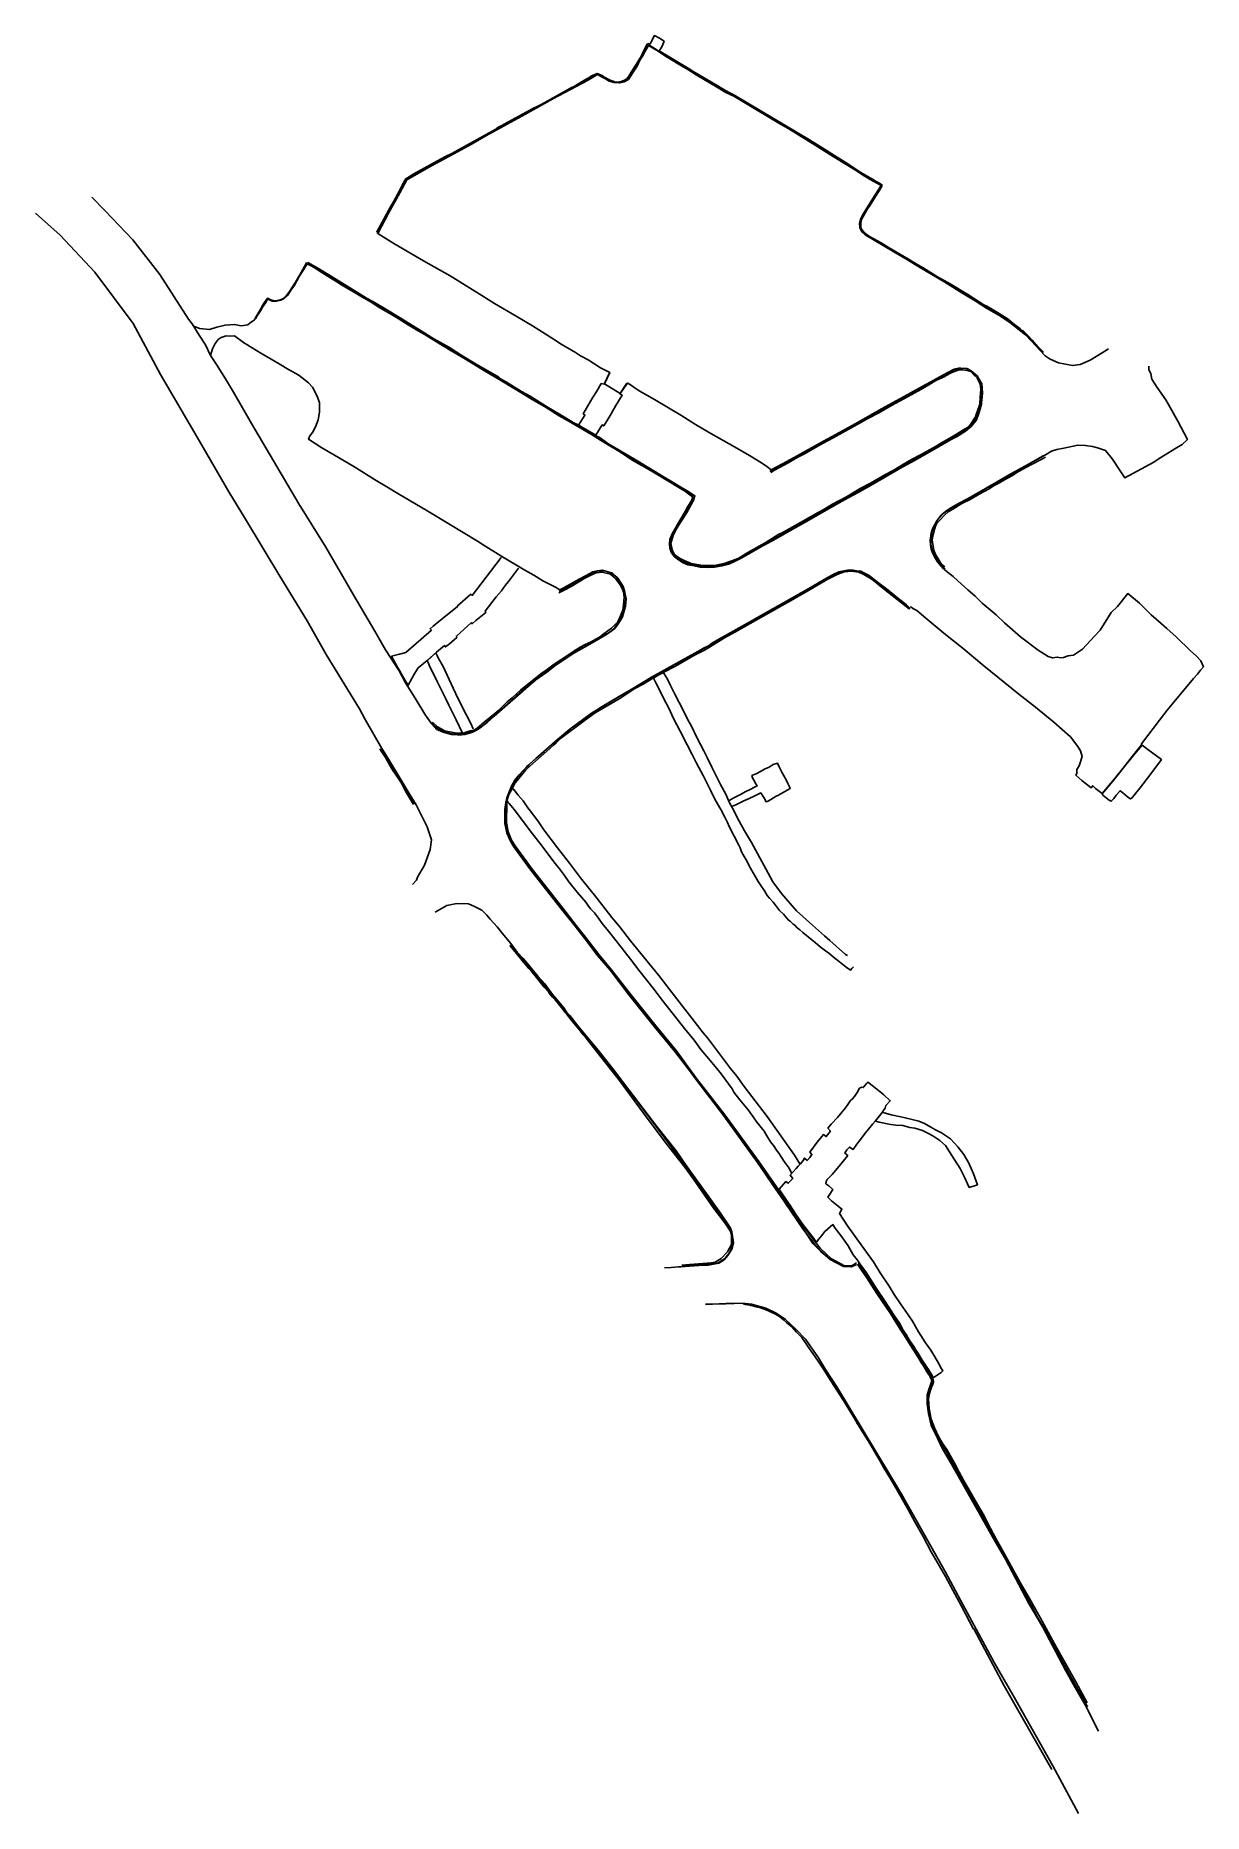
# Model space of a CAD drawing. Extents: x -183 to -41, y -93 to 123.
import ezdxf

# ---------------------------------------------------------------- set-up
doc = ezdxf.new("R2010")
doc.units = 0
doc.layers.get('0').update_dxf_attribs({"color": 254, "linetype": 'CONTINUOUS'})

msp = doc.modelspace()

# ---------------------------------------------------------------- linework, layer by layer
at = {"color": 254}
for points in [[(-60.6, 84.7, -5.86), (-60.84, 84.92, -5.83), (-61.16, 85.23, -5.81), (-61.44, 85.54, -5.82), (-61.38, 85.48, -5.81), (-61.68, 85.83, -5.84), (-61.98, 86.15, -5.83), (-62.44, 86.65, -5.84), (-62.75, 86.95, -5.85), (-63.04, 87.21, -5.86), (-63.31, 87.37, -5.82), (-63.51, 87.58, -5.84), (-64.26, 88.17, -5.83), (-64.9, 88.67, -5.85), (-65.98, 89.36, -5.88), (-66.98, 89.99, -5.88), (-67.45, 90.25, -5.89), (-67.82, 90.43, -5.9), (-69.76, 91.68, -5.95), (-71.93, 92.96, -5.99), (-73.45, 93.81, -5.93), (-74.54, 94.51, -5.92), (-75.2, 94.91, -5.88), (-76.05, 95.38, -5.86), (-76.96, 95.96, -5.84), (-79.31, 97.32, -5.77), (-80.29, 97.93, -5.76), (-81.69, 98.73, -5.72), (-82.16, 99.02, -5.71), (-82.36, 99.19, -5.7), (-82.51, 99.38, -5.69), (-82.69, 99.68, -5.68), (-82.75, 99.94, -5.67), (-82.76, 100.38, -5.67), (-82.67, 100.76, -5.66), (-82.26, 101.51, -5.65), (-81.93, 102.05, -5.66), (-81.63, 102.52, -5.67), (-81.04, 103.46, -5.66), (-80.52, 104.25, -5.66), (-80.36, 104.55, -5.65), (-80.21, 104.82, -5.63), (-80.18, 104.95, -5.64), (-80.37, 105.11, -5.64), (-80.66, 105.27, -5.66), (-80.89, 105.39, -5.65), (-81.13, 105.55, -5.64), (-82.73, 106.47, -5.67), (-84.34, 107.51, -5.69), (-88.97, 110.44, -5.82), (-97.95, 115.78, -6.03), (-99.16, 116.44, -6.03), (-99.77, 116.79, -6.03), (-100.19, 117.03, -6.04), (-103, 118.7, -6.09), (-103.5, 119, -6.15), (-103.76, 119.17, -6.11), (-106.99, 121.12, -6.26), (-107.21, 121.24, -6.25), (-107.08, 121.4, -6.19), (-106.86, 121.81, -6.19), (-106.61, 122.39, -6.18), (-107.16, 122.78, -6.19), (-107.79, 123.08, -6.2), (-108.05, 122.57, -6.2), (-108.23, 122.2, -6.2), (-108.35, 122.04, -6.21), (-108.57, 122.12, -6.24), (-108.73, 121.92, -6.29), (-109.09, 121.2, -6.27), (-109.4, 120.56, -6.23), (-109.56, 120.32, -6.22), (-110, 119.59, -6.21), (-110.61, 118.63, -6.19), (-110.9, 118.16, -6.17), (-111.14, 117.84, -6.16), (-111.5, 117.63, -6.14), (-111.82, 117.53, -6.15), (-112.02, 117.46, -6.14), (-112.26, 117.44, -6.14), (-112.61, 117.46, -6.14), (-112.8, 117.54, -6.16), (-113.07, 117.65, -6.13), (-113.24, 117.71, -6.13), (-113.46, 117.84, -6.13), (-113.74, 118, -6.12), (-113.86, 118.05, -6.13), (-114.11, 118.22, -6.12), (-114.44, 118.37, -6.11), (-114.61, 118.43, -6.11), (-114.74, 118.47, -6.11), (-115.01, 118.36, -6.11), (-115.4, 118.18, -6.1), (-115.59, 118.06, -6.1), (-115.8, 117.9, -6.1), (-116.05, 117.78, -6.09), (-116.26, 117.66, -6.09), (-116.65, 117.42, -6.07), (-117.15, 117.14, -6.05), (-117.4, 116.99, -6.05), (-117.6, 116.87, -6.03), (-117.82, 116.77, -6.03), (-118.03, 116.67, -6.03), (-120.72, 115.18, -5.98), (-121.58, 114.69, -5.95), (-122.02, 114.47, -5.95), (-122.43, 114.29, -5.94), (-125.99, 112.32, -5.88), (-126.21, 112.23, -5.89), (-126.37, 112.12, -5.87), (-126.59, 112.02, -5.87), (-126.87, 111.89, -5.87), (-127.02, 111.75, -5.85), (-132, 108.98, -5.75), (-132.44, 108.73, -5.76), (-132.94, 108.51, -5.75), (-133.21, 108.39, -5.74), (-136.97, 106.3, -5.66), (-137.42, 106.01, -5.64), (-137.91, 105.72, -5.65), (-138.34, 105, -5.62), (-138.53, 104.61, -5.61), (-138.67, 104.32, -5.6), (-139.44, 102.92, -5.53), (-139.79, 102.31, -5.52), (-141.04, 100, -5.44), (-141.39, 99.34, -5.41), (-141.43, 99.25, -5.41)], [(-163.65, 87.84, -3.05), (-162.94, 87.55, -3.01), (-161.75, 87.42, -3.03), (-160.84, 87.73, -3.04), (-159.84, 87.97, -3.06), (-158.69, 88.04, -3.1), (-157.91, 87.88, -3.11), (-157.08, 87.99, -3.14), (-156.81, 88.24, -3.1), (-156.28, 88.62, -3.12), (-156.12, 88.78, -3.14), (-155.95, 89.12, -3.18), (-155.78, 89.35, -3.22), (-155.49, 89.83, -3.26), (-155.3, 90.15, -3.26), (-154.92, 90.71, -3.28), (-154.71, 91.11, -3.31), (-154.47, 91.02, -3.3), (-154.12, 90.88, -3.31), (-153.9, 90.84, -3.32), (-153.72, 90.85, -3.31), (-153.6, 90.88, -3.33), (-153.08, 90.99, -3.35), (-152.69, 91.19, -3.34), (-152.26, 91.57, -3.35), (-151.76, 92.35, -3.42), (-151.43, 92.81, -3.44), (-150.85, 93.84, -3.48), (-150.33, 94.67, -3.47), (-149.91, 95.38, -3.53), (-149.4, 95.15, -3.54), (-149.07, 95.01, -3.58), (-148.43, 94.53, -3.54), (-146.81, 93.53, -3.53), (-146.11, 93.1, -3.51), (-145.8, 92.9, -3.5), (-145.04, 92.46, -3.45), (-144.29, 92.02, -3.43), (-143.45, 91.5, -3.44), (-142.15, 90.76, -3.39), (-141.27, 90.2, -3.38), (-139.68, 89.26, -3.34), (-138.85, 88.76, -3.34), (-137.63, 87.98, -3.34), (-136.43, 87.28, -3.3), (-135.7, 86.86, -3.28), (-134.21, 85.93, -3.28), (-132.56, 84.93, -3.26), (-130.88, 83.94, -3.22), (-129.25, 82.95, -3.21), (-128.37, 82.42, -3.2), (-126.32, 81.19, -3.14), (-124.99, 80.39, -3.14), (-124.52, 80.1, -3.12), (-122.61, 78.96, -3.09), (-121.11, 78.09, -3.06), (-119.32, 76.94, -3.07), (-117.97, 76.19, -3.02), (-117.13, 75.72, -2.99), (-116.59, 75.4, -2.97), (-115.4, 74.69, -2.95), (-114.31, 74.02, -2.94), (-113.58, 73.57, -2.93), (-112.09, 72.66, -2.9), (-110.3, 71.49, -2.93), (-108.68, 70.58, -2.86), (-107.78, 70.05, -2.86), (-106.77, 69.45, -2.86), (-104.02, 67.79, -2.81), (-103.12, 67.09, -2.83), (-103.28, 66.65, -2.82), (-103.71, 65.96, -2.74), (-104.07, 65.35, -2.71), (-104.84, 64.07, -2.66), (-105, 63.79, -2.66), (-105.64, 62.63, -2.58), (-105.9, 61.94, -2.53), (-105.96, 61.43, -2.48), (-105.92, 60.9, -2.42), (-105.73, 60.41, -2.39), (-105.37, 59.89, -2.37), (-104.87, 59.48, -2.34), (-104.38, 59.18, -2.37), (-103.72, 58.9, -2.4), (-103.16, 58.79, -2.38), (-102.25, 58.62, -2.42), (-101.31, 58.55, -2.44), (-100.49, 58.62, -2.46), (-99.57, 58.77, -2.57), (-98.75, 58.97, -2.62), (-98.07, 59.29, -2.68), (-97.19, 59.74, -2.78), (-96.04, 60.39, -2.91), (-94.65, 61.18, -3.09), (-93.44, 61.82, -3.22), (-91.36, 63.03, -3.39), (-89.06, 64.3, -3.65), (-86.97, 65.5, -3.87), (-84.74, 66.79, -4.06), (-83.17, 67.63, -4.23), (-81.21, 68.73, -4.41), (-77.74, 70.74, -4.71), (-76.17, 71.57, -4.85), (-73.62, 73.02, -5.08), (-71.8, 74.07, -5.2), (-71.14, 74.43, -5.23), (-70.06, 75.08, -5.31), (-69.35, 75.66, -5.31), (-68.77, 76.38, -5.37), (-68.46, 77.13, -5.44), (-68.1, 78.36, -5.63), (-68.02, 79.77, -5.73), (-68.09, 80.86, -5.83), (-68.62, 81.82, -5.85), (-69.35, 82.43, -5.87), (-69.91, 82.72, -5.88), (-70.64, 82.74, -5.89), (-70.91, 82.73, -5.87), (-71.41, 82.62, -5.88), (-72.81, 81.88, -5.82), (-74.24, 81.08, -5.81), (-75.3, 80.51, -5.8), (-77.49, 79.3, -5.74), (-80.23, 77.82, -5.71), (-81.3, 77.2, -5.67), (-83.44, 75.98, -5.63), (-85.79, 74.7, -5.61), (-87.29, 73.87, -5.55), (-89.82, 72.46, -5.54), (-90.84, 71.89, -5.53), (-92.24, 71.13, -5.48), (-93.64, 70.39, -5.45), (-94.16, 70.83, -5.47), (-94.79, 71.25, -5.48), (-96.27, 72.15, -5.47), (-98.05, 73.18, -5.45), (-99.36, 73.92, -5.43), (-101.21, 74.98, -5.41), (-102.81, 75.89, -5.39), (-104.56, 77.03, -5.36), (-107.77, 78.95, -5.33), (-109.62, 80.01, -5.32), (-110.92, 80.89, -5.3), (-111.05, 80.94, -5.3), (-111.93, 79.68, -5.25), (-113.85, 80.83, -5.26), (-113.19, 82.23, -5.31), (-114.31, 82.78, -5.3), (-115.81, 83.76, -5.29), (-116.74, 84.23, -5.27), (-117.36, 84.66, -5.26), (-119.1, 85.67, -5.25), (-120.26, 86.42, -5.24), (-122.55, 87.86, -5.22), (-124.56, 89.03, -5.26), (-127.17, 90.59, -5.27), (-128.71, 91.56, -5.31), (-132.56, 93.93, -5.4), (-135.78, 95.76, -5.52), (-139.39, 97.88, -5.58), (-141.33, 99.09, -5.58), (-140.02, 101.55, -5.72), (-138.65, 104.02, -5.74), (-137.82, 105.59, -5.77), (-134.81, 107.29, -5.83), (-131.66, 108.99, -5.87), (-129.89, 109.96, -5.93), (-128.24, 110.93, -5.98), (-123.49, 113.52, -6.06), (-120.09, 115.39, -6.17), (-115.89, 117.64, -6.24), (-114.68, 118.38, -6.27), (-114.12, 118.05, -6.28), (-113.73, 117.83, -6.24), (-113.27, 117.56, -6.29), (-112.67, 117.38, -6.3), (-112, 117.33, -6.29), (-111.44, 117.48, -6.33), (-110.93, 117.77, -6.32), (-110.44, 118.54, -6.32), (-109.88, 119.38, -6.37), (-109.55, 120.08, -6.39), (-109.16, 120.72, -6.43), (-108.9, 121.19, -6.42), (-108.49, 121.88, -6.36), (-107.53, 121.31, -6.39), (-107.03, 120.99, -6.42), (-106.22, 120.47, -6.37), (-104.51, 119.43, -6.32), (-103.72, 118.97, -6.27), (-102.7, 118.32, -6.26), (-100.24, 116.86, -6.21), (-99.11, 116.18, -6.18), (-98.14, 115.72, -6.17), (-94.91, 113.8, -6.17), (-92.5, 112.34, -6.07), (-91.5, 111.77, -6.04), (-88.27, 109.8, -5.99), (-86.11, 108.42, -5.92), (-85.05, 107.77, -5.87), (-83.41, 106.74, -5.82), (-82.36, 106.07, -5.84), (-81.53, 105.58, -5.79), (-80.29, 104.91, -5.81), (-81.29, 103.31, -5.8), (-82.53, 101.3, -5.82), (-82.79, 100.83, -5.84), (-82.91, 100.32, -5.83), (-82.85, 99.78, -5.84), (-82.61, 99.29, -5.83), (-82.21, 98.92, -5.85), (-81.15, 98.26, -5.87), (-80.05, 97.61, -5.87), (-78.73, 96.86, -5.92), (-77.29, 95.99, -5.96), (-75.72, 95.04, -5.99), (-75.01, 94.62, -6.03), (-72.55, 93.16, -6.07), (-70.5, 91.89, -6.14), (-68.89, 90.92, -6.11), (-67.51, 90.02, -6.06), (-66.01, 89.16, -6.03), (-64.68, 88.3, -6.02), (-62.78, 86.78, -5.94), (-62.06, 86, -5.98), (-61.03, 84.94, -5.97), (-60.38, 84.24, -5.96), (-59.79, 83.84, -5.98), (-58.79, 83.39, -6.03), (-57.09, 83.05, -6.06), (-56.13, 83.18, -6.09), (-54.94, 83.73, -6.13), (-53.47, 84.61, -6.16), (-52.71, 85.07, -6.19)], [(-141.4, 99.09, -5.42), (-141.17, 99.52, -5.43), (-140.77, 100.25, -5.47), (-140.07, 101.58, -5.53), (-139.54, 102.53, -5.53), (-138.89, 103.7, -5.56), (-138.38, 104.7, -5.61), (-137.87, 105.64, -5.67), (-137.57, 105.78, -5.63), (-137.04, 106.1, -5.64), (-136.31, 106.49, -5.65), (-135.8, 106.75, -5.66), (-135.12, 107.15, -5.68), (-134.37, 107.58, -5.71), (-133.63, 108.01, -5.73), (-132.9, 108.39, -5.74), (-132.27, 108.72, -5.74), (-131.7, 109.03, -5.74), (-128.96, 110.54, -5.8), (-127.35, 111.43, -5.83), (-124.78, 112.87, -5.9), (-121.51, 114.64, -5.97), (-117.63, 116.77, -6.02), (-115.39, 118.02, -6.1), (-114.88, 118.31, -6.12), (-114.67, 118.41, -6.12), (-114.35, 118.21, -6.12), (-113.78, 117.88, -6.11), (-113.33, 117.64, -6.12), (-112.8, 117.43, -6.13), (-112.13, 117.34, -6.14), (-111.64, 117.42, -6.14), (-111.09, 117.76, -6.15), (-110.78, 118.14, -6.18), (-110.32, 118.88, -6.2), (-109.88, 119.58, -6.22), (-109.48, 120.23, -6.25), (-109.17, 120.76, -6.26), (-108.8, 121.48, -6.27), (-108.6, 121.79, -6.28), (-108.47, 121.94, -6.22), (-108.02, 121.66, -6.2), (-107.57, 121.38, -6.19), (-107.22, 121.15, -6.23), (-107.02, 121.03, -6.24), (-106.11, 120.48, -6.21), (-105.72, 120.21, -6.19), (-104.93, 119.75, -6.16), (-104.19, 119.32, -6.14), (-103.53, 118.92, -6.13), (-102.88, 118.55, -6.1), (-102.23, 118.13, -6.08), (-101.17, 117.45, -6.08), (-100.15, 116.9, -6.02), (-99.27, 116.4, -6.02), (-98.18, 115.79, -6.02), (-96.37, 114.73, -6.03), (-95.07, 113.98, -5.98), (-93.74, 113.19, -5.93), (-93.18, 112.87, -5.91), (-89.9, 110.93, -5.83), (-88.26, 109.89, -5.79), (-86.75, 108.92, -5.74), (-84.76, 107.66, -5.7), (-82.4, 106.2, -5.66), (-81.42, 105.61, -5.64), (-80.57, 105.09, -5.64), (-80.25, 104.92, -5.66), (-80.63, 104.32, -5.66), (-80.81, 104.04, -5.65), (-81.27, 103.28, -5.65), (-81.69, 102.65, -5.66), (-82.69, 100.97, -5.66), (-82.87, 100.46, -5.68), (-82.87, 100.17, -5.67), (-82.81, 99.78, -5.68), (-82.6, 99.35, -5.69), (-82.39, 99.1, -5.69), (-82.15, 98.9, -5.7), (-81.19, 98.34, -5.71), (-80.35, 97.85, -5.74), (-79.56, 97.37, -5.76), (-78.09, 96.5, -5.8), (-77.03, 95.87, -5.82), (-75.71, 95.08, -5.86), (-74.71, 94.51, -5.89), (-74, 94.05, -5.93), (-73.27, 93.63, -5.93), (-72.22, 93, -5.96), (-70.86, 92.18, -5.94), (-70.36, 91.88, -5.95), (-67.56, 90.15, -5.9), (-66.48, 89.49, -5.87), (-65.49, 88.91, -5.89), (-64.95, 88.58, -5.85), (-63.85, 87.73, -5.85), (-63.12, 87.14, -5.84), (-62.73, 86.83, -5.83), (-62.27, 86.35, -5.83), (-61.56, 85.56, -5.82), (-61.01, 84.97, -5.81), (-60.65, 84.58, -5.88)], [(-137.1, 20.11, 2.76), (-136.65, 20.65, 2.67), (-136.51, 20.99, 2.64), (-135.67, 22.47, 2.49), (-135.35, 23.34, 2.43), (-134.98, 24.34, 2.26), (-134.81, 25.53, 2.17), (-135.35, 27.11, 2.04), (-136.1, 28.66, 1.97), (-136.68, 29.79, 1.88), (-137.42, 30.95, 1.79), (-138.74, 33.16, 1.61), (-140.17, 35.52, 1.42), (-140.84, 36.59, 1.34), (-142.85, 40.12, 1.08), (-143.56, 41.43, 0.96), (-147.59, 48.03, 0.35), (-149.91, 52.08, -0.05), (-153.19, 57.5, -0.58), (-157.39, 64.41, -1.21), (-159.38, 67.74, -1.52), (-161.17, 70.81, -1.81), (-162.95, 73.88, -2.09), (-167.67, 81.99, -2.82), (-170.98, 88.14, -3.37), (-175.66, 94.39, -4.03), (-179.84, 98.89, -3.96), (-182.83, 101.55, -3.98)], [(-175.99, 103.49, -4.19), (-174.42, 101.88, -4.18), (-171.05, 98.29, -3.92), (-167.77, 94.1, -3.57), (-164.27, 88.7, -3.09), (-163.82, 88.11, -3.06), (-162.99, 86.74, -2.95), (-162.24, 85.58, -2.84), (-161.61, 84.27, -2.72), (-160.88, 83.18, -2.64), (-159.81, 81.43, -2.46), (-158.84, 79.82, -2.31), (-156.64, 76.03, -1.94), (-150.91, 66.3, -1.09), (-147.64, 61.04, -0.6), (-144.22, 55.16, -0.06), (-141.69, 50.85, 0.35), (-140.38, 48.57, 0.51), (-138.74, 46.02, 0.75), (-137.95, 44.56, 0.87), (-136.81, 42.72, 1.02), (-135.64, 40.77, 1.22), (-134.98, 39.84, 1.3), (-134.16, 38.93, 1.38), (-133.41, 38.59, 1.4), (-132.37, 38.31, 1.4), (-131.68, 38.25, 1.39), (-131.19, 38.27, 1.36), (-130.78, 38.32, 1.33), (-129.91, 38.56, 1.28), (-129.26, 38.88, 1.25), (-128.05, 39.75, 1.1), (-127.22, 40.52, 0.93), (-123.05, 44.19, 0.38), (-122.16, 44.92, 0.22), (-120.84, 45.87, 0.07), (-119.84, 46.64, -0.13), (-117.55, 48.18, -0.43), (-116.24, 48.91, -0.58), (-114.78, 49.75, -0.79), (-113.47, 50.5, -0.93), (-112.6, 51.15, -0.97), (-112.26, 51.6, -1.07), (-111.94, 52.08, -1.14), (-111.65, 52.58, -1.17), (-111.27, 53.88, -1.43), (-111.22, 54.76, -1.6), (-111.41, 55.75, -1.76), (-111.58, 56.25, -1.85), (-112.21, 57.28, -2.04), (-112.85, 57.89, -2.1), (-114.08, 58.23, -2.21), (-114.72, 58.17, -2.19), (-115.26, 58.04, -2.2), (-116.07, 57.61, -2.19), (-116.92, 57.15, -2.13), (-117.56, 56.77, -2.1), (-118.86, 56.05, -2.08), (-119.26, 55.85, -2.08), (-119.79, 56.18, -2.13), (-121.3, 56.94, -2.16), (-122.41, 57.63, -2.2), (-123.5, 58.26, -2.24), (-126.39, 59.98, -2.3), (-128.55, 61.32, -2.32), (-129.25, 61.74, -2.33), (-132.71, 63.84, -2.4), (-135.25, 65.38, -2.45), (-138.89, 67.54, -2.51), (-140.24, 68.34, -2.53), (-141.52, 69.13, -2.56), (-144.25, 70.82, -2.58), (-146.57, 72.18, -2.6), (-148.1, 73.06, -2.61), (-149.06, 73.69, -2.61), (-149.73, 74.12, -2.59), (-149.58, 74.52, -2.64), (-149.26, 74.93, -2.68), (-148.88, 75.62, -2.75), (-148.56, 76.47, -2.79), (-148.38, 77.39, -2.83), (-148.38, 78.58, -2.89), (-148.71, 79.42, -2.95), (-149.26, 80.42, -2.99), (-149.74, 80.96, -3.01), (-150.49, 81.56, -3.03), (-150.88, 81.85, -3.04), (-151.28, 82.1, -3.05), (-152.14, 82.57, -3.02), (-153.28, 83.25, -3.04), (-154.24, 83.82, -3.05), (-155.51, 84.55, -3.02), (-157.62, 85.85, -3.01), (-158.72, 86.66, -3), (-159.15, 86.63, -2.99), (-159.7, 86.68, -2.99), (-160.31, 86.46, -2.97), (-160.67, 86.22, -2.95), (-161.05, 85.75, -2.91), (-161.37, 85.08, -2.83), (-161.6, 84.28, -2.73)], [(-119.99, 77.43, -2.95), (-120.38, 77.67, -2.93), (-120.99, 78.07, -2.94), (-121.27, 78.22, -2.93), (-122.05, 78.71, -2.95), (-122.64, 79.08, -2.96), (-124.26, 80.03, -2.98), (-125.61, 80.87, -3), (-127.43, 81.97, -3.02), (-131.07, 84.13, -3.08), (-133.8, 85.75, -3.13), (-137.66, 88.1, -3.2), (-139.81, 89.39, -3.21), (-145.16, 92.61, -3.29), (-147.64, 94.11, -3.35), (-149.11, 94.99, -3.34), (-149.96, 95.5, -3.34), (-150.42, 94.7, -3.31), (-150.79, 94.08, -3.29), (-151.32, 93.19, -3.25), (-151.96, 92.16, -3.21), (-152.22, 91.77, -3.22), (-152.51, 91.41, -3.21), (-152.85, 91.17, -3.22), (-153.29, 90.99, -3.22), (-153.8, 90.92, -3.22), (-154.3, 91.02, -3.22), (-154.7, 91.24, -3.24), (-155.18, 90.53, -3.2), (-155.48, 90.03, -3.17), (-155.75, 89.55, -3.14), (-156.01, 89.11, -3.11), (-156.26, 88.72, -3.09)], [(-93.66, 70.1, -5.29), (-93.22, 70.35, -5.28), (-92.01, 71.03, -5.3), (-91.28, 71.41, -5.31), (-90.48, 71.9, -5.32), (-89.6, 72.37, -5.32), (-88.32, 73.07, -5.35), (-87.3, 73.66, -5.37), (-86.12, 74.29, -5.39), (-85.02, 74.91, -5.43), (-83.18, 75.92, -5.45), (-81.83, 76.67, -5.47), (-80.56, 77.34, -5.49), (-79.03, 78.2, -5.52), (-77.55, 79.02, -5.55), (-76.26, 79.71, -5.59), (-75.48, 80.16, -5.6), (-74.5, 80.73, -5.6), (-73.64, 81.23, -5.64), (-72.57, 81.75, -5.65), (-72.53, 81.77, -5.65), (-72.05, 82.06, -5.67), (-71.72, 82.2, -5.67), (-71.4, 82.35, -5.69), (-71.05, 82.46, -5.69), (-70.83, 82.53, -5.7), (-70.36, 82.55, -5.7), (-69.82, 82.47, -5.7), (-69.68, 82.43, -5.7), (-69.41, 82.34, -5.7), (-69.01, 81.91, -5.7), (-68.66, 81.58, -5.7), (-68.26, 80.8, -5.68), (-68.19, 80.2, -5.62), (-68.26, 79.22, -5.53), (-68.31, 78.38, -5.46), (-68.65, 77.45, -5.33), (-68.8, 76.98, -5.29), (-68.85, 76.82, -5.28), (-69.43, 75.92, -5.23), (-69.72, 75.6, -5.2), (-70.17, 75.33, -5.15), (-71.16, 74.72, -5.07), (-72.02, 74.21, -5), (-73.24, 73.53, -4.93), (-73.6, 73.29, -4.88), (-75.43, 72.25, -4.74), (-76.6, 71.65, -4.67), (-77.79, 70.98, -4.54), (-78.82, 70.32, -4.46), (-79.84, 69.79, -4.38), (-81.56, 68.79, -4.24), (-82.81, 68.15, -4.13), (-84.47, 67.13, -3.97), (-86.17, 66.23, -3.81), (-87.33, 65.56, -3.69), (-87.92, 65.23, -3.62), (-90.99, 63.5, -3.3), (-92.38, 62.71, -3.09), (-92.68, 62.6, -3.09), (-94.37, 61.57, -2.95), (-96.46, 60.4, -2.73), (-97.64, 59.66, -2.61), (-98.52, 59.32, -2.51), (-99.32, 59.03, -2.43), (-99.74, 58.95, -2.41), (-100.51, 58.8, -2.34), (-101.33, 58.79, -2.3), (-101.92, 58.82, -2.26), (-103.33, 59.06, -2.22), (-104.19, 59.41, -2.2), (-104.72, 59.68, -2.2), (-105.33, 60.16, -2.21), (-105.58, 60.6, -2.24), (-105.8, 61.46, -2.29), (-105.51, 62.45, -2.35), (-105.1, 63.24, -2.39), (-104.76, 63.78, -2.43), (-104.59, 64.1, -2.44), (-104.4, 64.33, -2.46), (-103.84, 65.23, -2.52), (-103.14, 66.58, -2.59), (-103.09, 66.61, -2.81), (-102.87, 67.26, -2.8), (-102.88, 67.27, -2.69), (-103.79, 67.87, -2.72), (-104.57, 68.32, -2.68), (-105.71, 68.98, -2.69), (-106.61, 69.51, -2.7), (-107.87, 70.28, -2.71), (-110.18, 71.71, -2.76), (-112.56, 73.08, -2.8), (-113.29, 73.53, -2.82), (-114.5, 74.37, -2.85), (-114.89, 74.54, -2.85), (-116.96, 75.82, -2.87), (-117.63, 76.14, -2.88), (-118.49, 76.68, -2.91), (-119.07, 77.04, -2.92), (-120.87, 78.1, -2.95), (-122.86, 79.33, -2.98), (-123.91, 79.92, -2.98), (-125.71, 81.06, -3.03), (-126.43, 81.46, -3.01), (-126.66, 81.65, -3.03), (-128.27, 82.56, -3.03), (-129.4, 83.23, -3.05), (-131.12, 84.28, -3.1), (-132.64, 85.23, -3.13), (-134.52, 86.28, -3.16), (-135.95, 87.19, -3.18), (-137.96, 88.44, -3.21), (-139.96, 89.66, -3.23), (-141.64, 90.65, -3.26), (-142.63, 91.2, -3.3), (-144.31, 92.26, -3.29), (-147.08, 93.96, -3.36), (-148.61, 94.88, -3.36), (-149.8, 95.56, -3.36)], [(-119.95, 77.44, -2.95), (-118.86, 76.79, -2.9), (-117.94, 76.21, -2.89), (-117.11, 75.77, -2.87), (-116.8, 75.57, -2.87), (-116.49, 75.38, -2.86), (-115.78, 74.97, -2.85), (-115.02, 74.51, -2.85), (-114.57, 74.24, -2.84), (-114.26, 74.04, -2.83), (-113.06, 73.3, -2.81), (-112.38, 72.91, -2.79), (-111.14, 72.17, -2.77), (-110.41, 71.69, -2.76), (-108.73, 70.69, -2.73), (-106.89, 69.6, -2.72), (-105.45, 68.71, -2.69), (-104.55, 68.18, -2.68), (-103.85, 67.74, -2.7), (-102.98, 67.2, -2.69), (-102.93, 67.18, -2.81), (-103.22, 66.62, -2.83), (-103.26, 66.62, -2.61), (-103.57, 66.06, -2.57), (-103.83, 65.58, -2.54), (-104.22, 64.96, -2.5), (-104.41, 64.65, -2.47), (-104.62, 64.29, -2.44), (-104.93, 63.76, -2.42), (-105.57, 62.61, -2.35), (-105.89, 61.63, -2.31), (-105.87, 61.05, -2.26), (-105.51, 60.22, -2.22), (-105.14, 59.81, -2.2), (-104.48, 59.35, -2.2), (-104.24, 59.24, -2.22), (-104.01, 59.13, -2.2), (-102.83, 58.8, -2.24), (-101.57, 58.63, -2.29), (-100.03, 58.73, -2.37), (-98.85, 59.03, -2.48), (-97.78, 59.47, -2.59), (-96.36, 60.28, -2.74), (-95.51, 60.76, -2.82), (-94.33, 61.43, -2.95), (-93.56, 61.89, -3.03), (-92.89, 62.26, -3.09), (-90.03, 63.86, -3.4), (-88.47, 64.73, -3.56), (-87.01, 65.59, -3.71), (-84.46, 67.01, -3.96), (-82.01, 68.39, -4.19), (-80.78, 69.06, -4.3), (-79.62, 69.72, -4.38), (-77.41, 70.99, -4.56), (-75.96, 71.79, -4.68), (-74.47, 72.67, -4.8), (-72.55, 73.72, -4.94), (-71.11, 74.56, -5.06), (-70.16, 75.11, -5.13), (-69.41, 75.62, -5.21), (-68.83, 76.51, -5.25), (-68.4, 77.59, -5.34), (-68.08, 78.88, -5.45), (-67.98, 79.76, -5.54), (-68.06, 80.84, -5.67), (-68.62, 81.81, -5.72), (-69.71, 82.61, -5.74), (-70.26, 82.74, -5.72), (-70.83, 82.7, -5.71), (-71.29, 82.58, -5.71), (-71.72, 82.4, -5.72), (-72.34, 82.09, -5.68), (-73.26, 81.58, -5.64), (-74.06, 81.11, -5.63), (-75.16, 80.51, -5.6), (-76.18, 79.93, -5.58), (-76.98, 79.5, -5.57), (-78.15, 78.87, -5.55), (-78.78, 78.51, -5.53), (-81.92, 76.79, -5.47), (-83.29, 76.01, -5.45), (-85.11, 75.03, -5.42), (-86.3, 74.36, -5.4), (-87.17, 73.88, -5.39), (-88.75, 73.01, -5.36), (-90.77, 71.88, -5.33), (-92.25, 71.08, -5.3), (-93.8, 70.19, -5.29)], [(-113.22, 82.18, -5.31), (-113.87, 80.82, -5.25), (-114.22, 80.87, -5.06), (-114.78, 79.96, -4.54), (-115.28, 79.14, -4.02), (-115.86, 78.18, -3.48), (-116.16, 77.59, -3.16), (-116.41, 77.21, -2.85), (-116.2, 77.05, -2.82), (-116.97, 75.83, -2.87), (-114.88, 74.63, -2.86), (-114.1, 75.86, -2.88), (-113.92, 75.73, -2.95), (-113.39, 76.61, -3.54), (-113.02, 77.22, -3.85), (-112.45, 78.21, -4.42), (-111.71, 79.48, -5.15), (-111.96, 79.62, -5.29), (-111.14, 80.92, -5.32)], [(-72.51, 58.19, -3), (-72.71, 58.39, -3.04), (-72.99, 58.71, -3.08), (-73.44, 59.25, -3.19), (-73.69, 59.64, -3.29), (-73.9, 60, -3.36), (-74.07, 60.35, -3.42), (-74.21, 60.77, -3.52), (-74.3, 61.36, -3.66), (-74.32, 61.85, -3.76), (-74.21, 62.72, -3.93), (-74.06, 63.27, -4.06), (-73.54, 64.22, -4.22), (-72.99, 64.9, -4.3), (-72.43, 65.39, -4.38), (-71.76, 65.83, -4.45), (-70.91, 66.31, -4.51), (-69.74, 66.94, -4.6), (-68.76, 67.51, -4.69), (-67.08, 68.46, -4.81), (-64.55, 69.91, -5.03), (-63.94, 70.25, -5.07), (-63.32, 70.63, -5.14), (-62.43, 71.1, -5.2), (-61.58, 71.57, -5.26), (-60.71, 72.06, -5.32), (-60.36, 72.24, -5.35), (-59.64, 72.68, -5.39), (-58.99, 72.87, -5.42), (-58.13, 73.03, -5.45), (-56.45, 73.4, -5.5), (-55.53, 73.38, -5.49), (-54.65, 73.22, -5.47), (-54.06, 73.07, -5.44), (-53.07, 72.75, -5.39), (-52.21, 71.7, -5.29), (-51.31, 70.29, -5.16), (-50.73, 69.42, -5.1), (-47.22, 71.33, -5.12), (-46.57, 71.79, -5.14), (-45.85, 72.24, -5.15), (-44.66, 72.94, -5.18), (-43.77, 73.49, -5.22), (-43.14, 74.1, -5.3), (-44.29, 76.3, -5.49), (-45.44, 78.34, -5.7), (-45.77, 78.91, -5.76), (-46.81, 80.39, -5.91), (-47.46, 81.41, -6.01), (-47.57, 82.1, -6.08), (-47.83, 82.53, -6.14), (-47.83, 82.99, -6.18)], [(-72.54, 58.31, -3.01), (-72.69, 58.52, -2.95), (-72.88, 58.69, -2.97), (-73.17, 59.05, -3.02), (-73.63, 59.62, -3.14), (-73.83, 59.99, -3.21), (-74.15, 60.88, -3.38), (-74.25, 61.41, -3.47), (-74.27, 61.93, -3.59), (-74.11, 62.89, -3.75), (-73.82, 63.7, -3.92), (-73.39, 64.37, -4.04), (-72.68, 65.14, -4.16), (-72.07, 65.6, -4.23), (-71.49, 65.92, -4.28), (-69.94, 66.77, -4.41), (-68.65, 67.53, -4.51), (-67.35, 68.25, -4.62), (-66.11, 68.97, -4.71), (-65.21, 69.45, -4.78), (-63.27, 70.59, -4.95), (-62.39, 71.09, -5.03), (-62.24, 71.16, -5.02), (-60.9, 71.92, -5.12), (-60.5, 72.14, -5.25)], [(-60.34, 71.95, -5.25), (-60.81, 71.72, -5.1), (-62.15, 71, -5.01), (-63.61, 70.21, -4.9), (-64.43, 69.69, -4.84), (-64.96, 69.39, -4.81), (-66.18, 68.7, -4.7), (-66.66, 68.47, -4.65), (-67.19, 68.12, -4.63), (-68.4, 67.44, -4.54), (-69.5, 66.82, -4.45), (-70.51, 66.31, -4.33), (-71.59, 65.64, -4.26), (-72.16, 65.31, -4.21), (-72.57, 64.96, -4.14), (-73.2, 64.28, -4.03), (-73.59, 63.85, -3.95), (-73.7, 63.59, -3.91), (-73.76, 63.31, -3.86), (-74.06, 62.17, -3.65), (-74.09, 61.86, -3.59), (-73.9, 60.67, -3.35), (-73.74, 60.22, -3.25), (-73.13, 59.22, -3.06), (-72.77, 58.79, -2.97), (-72.58, 58.63, -3)], [(-126.36, 59.76, -2.29), (-127.65, 58.06, -2.21), (-129.88, 55.17, -2.05), (-130.03, 55.31, -1.96), (-131.69, 53.87, -0.93), (-131.65, 53.82, -0.92), (-133.52, 52.35, -0.68), (-133.92, 52.01, -0.51), (-134.61, 51.45, -0.03), (-134.98, 51.14, 0.18), (-134.83, 50.98, 0.24), (-137.93, 48.27, 0.55), (-138.68, 48.07, 0.57), (-138.86, 48.02, 0.59), (-139.65, 47.8, 0.63), (-138.94, 46.46, 0.72), (-138.71, 46.06, 0.73), (-138.3, 45.36, 0.79), (-137.87, 44.67, 0.86), (-137.64, 44.28, 0.89), (-137.2, 45.11, 0.79), (-136.84, 45.76, 0.7), (-136.44, 46.38, 0.63), (-135.36, 47.29, 0.51), (-134.22, 48.28, 0.37), (-133.25, 49.11, 0.29), (-133.12, 48.94, 0.27), (-132.65, 49.29, -0.05), (-131.73, 50.09, -0.6), (-131.79, 50.24, -0.73), (-129.98, 51.88, -0.88), (-129.9, 51.74, -0.95), (-129.43, 52.12, -1.17), (-128.21, 53.12, -1.88), (-128.3, 53.27, -2.06), (-126.98, 55, -2.11), (-126.33, 55.75, -2.17), (-125.87, 56.38, -2.16), (-125.46, 56.86, -2.19), (-124.88, 57.68, -2.22), (-124.38, 58.34, -2.24), (-124.25, 58.49, -2.26)], [(-125.78, 30.18, 1.79), (-125.66, 30.64, 1.74), (-125.45, 31.25, 1.69), (-125.29, 31.64, 1.64), (-125.14, 31.94, 1.6), (-124.91, 32.39, 1.55), (-124.77, 32.64, 1.51), (-124.58, 32.92, 1.44), (-124.17, 33.41, 1.37), (-123.73, 33.89, 1.28), (-123.61, 34.03, 1.25), (-123.24, 34.42, 1.16), (-123.02, 34.63, 1.14), (-122.86, 34.8, 1.12), (-122.16, 35.38, 0.98), (-120.86, 36.54, 0.74), (-119.54, 37.69, 0.51), (-118.05, 38.97, 0.23), (-115.43, 40.89, -0.14), (-110.82, 43.65, -0.79), (-108.12, 45.26, -1.12), (-106.58, 46.1, -1.29), (-104.41, 47.31, -1.52), (-102.17, 48.58, -1.76), (-101.74, 48.82, -1.79), (-101.2, 49.08, -1.84), (-101.03, 49.21, -1.88), (-100.72, 49.41, -1.91), (-99.88, 49.9, -2.01), (-99.17, 50.33, -2.08), (-96.48, 51.8, -2.28), (-94.06, 53.17, -2.5), (-92.13, 54.27, -2.69), (-90.9, 54.98, -2.83), (-89.05, 56.03, -3.01), (-86.9, 57.27, -3.18), (-86.11, 57.73, -3.28), (-85.41, 58.02, -3.31), (-84.36, 58.23, -3.38), (-83.69, 58.23, -3.41), (-82.63, 58.04, -3.38), (-81.75, 57.6, -3.33), (-80.72, 56.78, -3.27), (-79.65, 55.96, -3.1), (-78.29, 54.87, -2.99), (-77.23, 54.03, -2.9), (-76.76, 53.6, -2.88)], [(-76.74, 53.83, -2.91), (-76.43, 53.6, -2.88), (-75.96, 53.35, -2.8), (-74.87, 52.42, -2.64), (-72.68, 50.6, -2.29), (-70.32, 48.75, -1.94), (-67.83, 46.64, -1.54), (-63.6, 43.21, -0.89), (-61.58, 41.62, -0.66), (-59.36, 39.81, -0.47), (-57.34, 38.02, -0.33), (-56.45, 36.85, -0.27), (-56.1, 36.33, -0.21), (-55.92, 35.65, -0.11), (-56.26, 34.5, -0.08), (-56.56, 34.08, -0.02), (-56.56, 33.57, 0), (-56.69, 33.36, 0), (-55.96, 32.73, 0.06), (-54.83, 31.85, 0.03), (-54.62, 32.09, 0.07), (-54.28, 31.74, -0.01), (-53.48, 31.15, -0.03), (-52.67, 32.11, -0.06), (-51.98, 32.95, -0.12), (-50.96, 34.19, -0.2), (-49.85, 35.64, -0.24), (-48.7, 37.04, -0.3), (-48.72, 37.17, -0.31), (-46.53, 40.04, -0.36), (-45.59, 41.24, -0.4), (-45, 41.98, -0.45), (-42.4, 45.11, -0.61), (-41.91, 45.62, -0.66), (-41.55, 46.1, -0.7), (-41.2, 46.53, -0.75), (-41.52, 47.24, -0.72), (-42.09, 47.85, -0.77), (-42.75, 48.47, -0.75), (-44.51, 50.17, -0.69), (-45.63, 51.16, -0.7), (-46.63, 52.04, -0.75), (-47.54, 52.83, -0.77), (-48.97, 54.22, -0.82), (-50.38, 55.41, -0.96), (-51.64, 53.83, -0.72), (-52.37, 53.12, -0.67), (-53.72, 50.97, -0.62), (-54.41, 50.22, -0.61), (-55.87, 48.65, -0.63), (-56.97, 47.95, -0.67), (-57.62, 47.86, -0.71), (-58.17, 47.65, -0.76), (-58.5, 47.62, -0.77), (-58.92, 47.7, -0.8), (-59.49, 47.59, -0.83), (-60.01, 47.76, -0.9), (-61.26, 48.54, -1.09), (-63.37, 50.17, -1.4), (-65.32, 51.84, -1.75), (-66.32, 52.82, -1.93), (-68.05, 54.23, -2.22), (-68.88, 55.1, -2.4), (-69.77, 55.87, -2.56), (-70.99, 56.93, -2.76), (-71.56, 57.49, -2.86), (-72.44, 58.17, -2.99), (-72.45, 58.24, -3.01)], [(-134.89, 39.77, 1.32), (-134.61, 39.52, 1.47), (-134.18, 39.12, 1.53), (-133.74, 38.83, 1.56), (-133.07, 38.57, 1.57), (-132.57, 38.44, 1.57), (-132.06, 38.34, 1.56), (-131.92, 38.4, 1.56), (-131.71, 38.32, 1.55), (-131.26, 38.33, 1.39), (-130.95, 38.34, 1.35), (-130.65, 38.39, 1.34), (-129.7, 38.68, 1.28), (-129.16, 38.97, 1.33), (-128.77, 39.25, 1.34), (-128.19, 39.71, 1.26), (-127.07, 40.71, 1.09), (-125.93, 41.73, 0.93), (-124.51, 43, 0.73), (-122.6, 44.64, 0.46), (-121.56, 45.43, 0.32), (-120.54, 46.18, 0.19), (-117.91, 47.97, -0.18), (-117.39, 48.33, -0.25), (-116.07, 49.05, -0.44), (-115.68, 49.27, -0.5), (-115.03, 49.67, -0.59), (-113.67, 50.46, -0.71), (-113.41, 50.6, -0.74), (-113.08, 50.83, -0.78), (-112.54, 51.32, -0.85), (-111.91, 52.25, -0.97), (-111.57, 53.1, -1.1), (-111.41, 53.67, -1.21), (-111.26, 54.73, -1.42), (-111.53, 55.93, -1.6), (-112.33, 57.38, -1.84), (-112.95, 57.88, -1.95), (-113.8, 58.15, -1.98), (-114.61, 58.14, -2), (-115.29, 57.96, -2), (-116.08, 57.49, -1.98), (-117.12, 56.94, -1.96), (-118.36, 56.21, -1.92), (-119.35, 55.65, -1.9)], [(-134.7, 39.82, 1.38), (-134.09, 39.24, 1.52), (-133.66, 38.99, 1.55), (-133.23, 38.76, 1.57), (-132.63, 38.65, 1.53), (-131.7, 38.47, 1.53), (-131.04, 38.45, 1.35), (-130.77, 38.48, 1.34), (-130.48, 38.55, 1.32), (-130.02, 38.72, 1.28), (-129.67, 38.84, 1.27), (-129.33, 39.04, 1.31), (-128.37, 39.85, 1.28), (-127.81, 40.3, 1.2), (-126.65, 41.27, 1.02), (-125.62, 42.25, 0.85), (-125.02, 42.76, 0.78), (-124.02, 43.68, 0.61), (-121.56, 45.65, 0.29), (-120.91, 46.13, 0.21), (-119.93, 46.85, 0.07), (-119.14, 47.37, -0.05), (-117.67, 48.34, -0.23), (-116.8, 48.9, -0.34), (-116.18, 49.21, -0.42), (-115.55, 49.52, -0.51), (-114.44, 50.11, -0.64), (-113.89, 50.54, -0.69), (-112.97, 51.2, -0.82), (-112.21, 51.99, -0.93), (-111.88, 52.69, -1.02), (-111.63, 53.38, -1.14), (-111.53, 54.05, -1.26), (-111.45, 54.91, -1.44), (-111.52, 55.57, -1.54), (-111.63, 55.87, -1.59), (-111.92, 56.48, -1.69), (-112.49, 57.22, -1.85), (-113.12, 57.76, -1.97), (-114.11, 57.98, -2), (-114.86, 57.91, -2), (-115.49, 57.65, -1.99), (-116.2, 57.25, -1.96), (-117.86, 56.27, -1.93), (-118.71, 55.83, -1.91), (-119.38, 55.49, -1.9)], [(-125.75, 30.22, 1.8), (-125.68, 30.54, 1.78), (-125.5, 31.01, 1.74), (-125.15, 31.89, 1.61), (-125, 32.15, 1.63), (-124.8, 32.47, 1.67), (-124.71, 32.67, 1.67), (-124.36, 33.17, 1.57), (-124.07, 33.51, 1.51), (-123.33, 34.29, 1.35), (-123.14, 34.48, 1.31), (-123.01, 34.61, 1.3), (-121.9, 35.6, 1.12), (-121.16, 36.26, 0.98), (-120.5, 36.85, 0.85), (-119.22, 37.94, 0.62), (-118.21, 38.8, 0.43), (-117.92, 39.04, 0.38), (-116.78, 39.85, 0.22), (-115.86, 40.53, 0.06), (-115.41, 40.86, -0.01), (-114.1, 41.69, -0.19), (-113.22, 42.24, -0.31), (-111.95, 42.98, -0.47), (-110.89, 43.59, -0.61), (-110.52, 43.81, -0.65), (-110.21, 43.96, -0.69), (-110.2, 43.99, -0.71), (-109.15, 44.62, -0.84), (-107.67, 45.49, -1.04), (-104.7, 47.12, -1.34), (-101.51, 48.9, -1.7), (-99, 50.37, -1.9), (-95.5, 52.31, -2.21), (-93.34, 53.54, -2.44), (-91.48, 54.61, -2.59), (-89.07, 55.96, -2.82), (-87.49, 56.89, -2.98), (-85.96, 57.77, -3.1), (-84.99, 58.12, -3.14), (-83.86, 58.21, -3.18), (-82.73, 58.1, -3.2), (-81.86, 57.64, -3.11), (-81.4, 57.33, -3.08), (-80.81, 56.86, -3.02), (-80.28, 56.44, -2.98), (-79.11, 55.5, -2.87), (-77.72, 54.37, -2.74), (-77.16, 53.94, -2.73), (-76.75, 53.6, -2.88)], [(-125.66, 30.26, 1.8), (-125.43, 31.03, 1.74), (-125, 31.81, 1.63), (-124.66, 32.44, 1.67), (-124.21, 32.99, 1.59), (-123.36, 34.04, 1.39), (-122.9, 34.45, 1.3), (-121.52, 35.69, 1.09), (-120.84, 36.29, 0.96), (-120.03, 37.01, 0.8), (-119.71, 37.28, 0.74), (-119.18, 37.81, 0.65), (-116.32, 39.97, 0.18), (-114.95, 40.92, -0.05), (-112.07, 42.64, -0.44), (-111.13, 43.23, -0.55), (-110.16, 43.88, -0.66), (-109.15, 44.4, -0.79), (-108.42, 44.87, -0.88), (-107.98, 45.13, -0.95), (-106.64, 45.85, -1.1), (-105.24, 46.6, -1.26), (-102.91, 47.95, -1.53), (-101.72, 48.55, -1.65), (-101.1, 48.91, -1.71), (-99.27, 50.04, -1.87), (-98.03, 50.7, -1.97), (-95.25, 52.28, -2.22), (-93.93, 53.01, -2.36), (-93.21, 53.44, -2.43), (-92.36, 53.93, -2.51), (-91.27, 54.54, -2.58), (-90.02, 55.24, -2.7), (-89.08, 55.77, -2.82), (-88.41, 56.17, -2.88), (-86.85, 57.12, -3.02), (-85.86, 57.59, -3.09), (-85.33, 57.84, -3.11), (-84.71, 58.04, -3.14), (-83.9, 58.12, -3.17), (-83, 57.99, -3.18), (-82.45, 57.77, -3.14), (-81.83, 57.4, -3.1), (-81.23, 56.98, -3.04), (-80.08, 56.07, -2.93), (-77.24, 53.82, -2.72), (-76.83, 53.49, -2.86)], [(-129.76, 38.98, 1.25), (-130.04, 39.66, 1.19), (-130.57, 40.66, 1.09), (-131.58, 42.65, 0.9), (-132.19, 43.94, 0.79), (-133.42, 46.54, 0.53), (-133.99, 47.61, 0.42), (-134.12, 47.87, 0.4), (-134.28, 48.2, 0.38), (-135.36, 47.25, 0.51), (-135.19, 46.98, 0.51), (-135.09, 46.71, 0.54), (-134.93, 46.34, 0.55), (-134.58, 45.67, 0.59), (-134.1, 44.65, 0.68), (-133.17, 42.78, 0.84), (-132.7, 41.88, 0.92), (-131.81, 40.09, 1.1), (-131.05, 38.48, 1.34), (-130.84, 38.53, 1.33), (-130.66, 38.58, 1.32), (-130.49, 38.62, 1.31), (-130.11, 38.74, 1.28), (-129.95, 38.8, 1.27)], [(-83.65, 10.13, 0.02), (-83.83, 9.92, 0.01), (-84.01, 9.72, 0.02), (-84.51, 10.08, 0.02), (-84.92, 10.42, 0.03), (-85.32, 10.72, 0.04), (-86.05, 11.29, 0.03), (-86.65, 11.84, 0.02), (-86.86, 11.93, -0.01), (-87.66, 12.54, -0.02), (-88.27, 13.08, -0.05), (-88.69, 13.42, -0.05), (-89.78, 14.31, -0.05), (-90.16, 14.61, -0.07), (-90.45, 14.86, -0.07), (-90.74, 15.17, -0.09), (-90.95, 15.32, -0.09), (-91.33, 15.65, -0.09), (-91.52, 15.79, -0.1), (-92.14, 16.53, -0.1), (-92.61, 16.96, -0.1), (-93.1, 17.62, -0.09), (-93.39, 17.97, -0.06), (-93.81, 18.44, -0.05), (-94.11, 18.79, -0.05), (-94.45, 19.36, -0.03), (-94.89, 20.01, -0.03), (-95.19, 20.48, -0.01), (-96.14, 22.09, 0.05), (-96.64, 23.12, 0.08), (-96.91, 23.52, 0.09), (-97.2, 24.09, 0.11), (-97.4, 24.58, 0.11), (-97.55, 24.9, 0.13), (-98.12, 25.99, 0.14), (-98.7, 27.13, 0.12), (-98.93, 27.62, 0.11), (-99.26, 28.3, 0.09), (-99.73, 29.23, 0.09), (-100.4, 30.4, 0.06), (-100.99, 31.56, 0.01), (-101.88, 33.35, -0.04), (-102.67, 34.84, -0.12), (-103.21, 35.9, -0.19), (-103.8, 37.07, -0.25), (-104.65, 38.72, -0.36), (-105.45, 40.26, -0.47), (-106.05, 41.49, -0.59), (-106.63, 42.64, -0.74), (-107.15, 43.71, -0.83), (-107.6, 44.56, -0.93), (-107.91, 45.14, -0.99), (-107.91, 45.16, -0.94), (-107.33, 45.49, -1.01), (-106.68, 45.84, -1.08), (-106.68, 45.8, -1.13), (-106.24, 45.12, -1.03), (-105.85, 44.25, -0.91), (-105.3, 43.18, -0.78), (-104.27, 41.18, -0.54), (-103.73, 40.09, -0.42), (-103.27, 39.33, -0.36), (-102.58, 37.88, -0.26), (-101.8, 36.32, -0.17), (-101.38, 35.51, -0.13), (-100.81, 34.35, -0.07), (-99.78, 32.26, 0), (-99.13, 31.06, 0.03), (-98.73, 30.12, 0.05), (-98.31, 29.38, 0.07), (-97.54, 27.87, 0.09), (-96.84, 26.61, 0.11), (-96.01, 25.19, 0.07), (-94.28, 22.03, -0.01), (-93.42, 20.45, -0.06), (-92.36, 19.01, -0.1), (-90.55, 16.91, -0.11), (-88.6, 15.19, -0.07), (-87.15, 13.9, -0.07), (-86.51, 13.32, -0.03), (-84.59, 11.62, 0), (-84.37, 11.49, 0.01)], [(-49.96, 30.52, 0.03), (-48.92, 31.81, 0.02), (-47.59, 33.53, -0.1), (-46.3, 35.27, -0.27), (-47.94, 36.47, -0.27), (-48.64, 37.01, -0.29), (-49.35, 36.16, -0.27), (-49.9, 35.5, -0.2), (-50.26, 35.09, -0.16), (-50.67, 34.57, -0.14), (-51.39, 33.64, -0.09), (-52.02, 32.85, -0.05), (-52.79, 31.91, -0.02), (-53.47, 31.1, 0.01), (-53.46, 31.03, 0.02), (-53.38, 30.94, 0.03), (-52.59, 30.32, 0.06), (-52.5, 30.32, 0.04), (-52.38, 30.22, 0.04), (-52.06, 30.54, 0.03), (-51.77, 30.94, 0.02), (-51.3, 31.48, 0.01), (-50.97, 31.22, 0.03), (-50.39, 30.76, 0.02), (-50.02, 30.48, 0.03)], [(-141.08, 36.55, 1.42), (-140.86, 36.23, 1.55), (-140.41, 35.51, 1.6), (-139.61, 34.15, 1.69), (-139.12, 33.37, 1.75), (-138.45, 32.39, 1.86), (-137.97, 31.44, 1.92), (-137, 29.8, 2.03)], [(-136.85, 29.9, 2.04), (-137.65, 31.26, 1.95), (-138.34, 32.44, 1.83), (-139.44, 34.22, 1.68), (-139.64, 34.54, 1.66), (-140.25, 35.53, 1.6), (-140.68, 36.24, 1.54), (-140.84, 36.51, 1.46), (-140.91, 36.62, 1.42)], [(-98.31, 29.6, 0.07), (-97.92, 29.77, 0.05), (-96.94, 30.25, -0.03), (-96.39, 30.49, -0.08), (-95.52, 30.91, -0.15), (-94.89, 31.22, -0.19), (-94.52, 30.66, -0.21), (-94.24, 30.15, -0.21), (-93.99, 30.24, -0.2), (-93, 30.82, -0.21), (-92.74, 30.96, -0.21), (-91.98, 31.39, -0.22), (-91.33, 31.74, -0.23), (-91.41, 31.95, -0.23), (-91.59, 32.37, -0.21), (-91.84, 32.9, -0.23), (-92.12, 33.37, -0.24), (-92.32, 33.73, -0.23), (-92.66, 34.39, -0.24), (-92.87, 34.85, -0.29), (-93.38, 34.65, -0.26), (-93.85, 34.36, -0.22), (-94.34, 34.16, -0.2), (-94.99, 33.78, -0.19), (-95.38, 33.57, -0.22), (-95.96, 33.33, -0.21), (-95.9, 33.06, -0.18), (-95.71, 32.78, -0.19), (-95.48, 32.34, -0.2), (-95.34, 32.08, -0.19), (-95.81, 31.82, -0.16), (-96, 31.7, -0.14), (-96.23, 31.61, -0.13), (-96.69, 31.39, -0.1), (-97.34, 31.02, -0.05), (-98.13, 30.62, -0.01), (-98.45, 30.45, 0.01), (-98.65, 30.35, 0.03), (-98.8, 30.3, 0.04)], [(-125.66, 30.25, 1.86), (-125.69, 29.36, 2.13), (-125.71, 28.25, 2.25), (-125.72, 27.65, 2.3), (-125.5, 26.52, 2.34), (-125.1, 25.48, 2.36), (-124.67, 24.79, 2.39), (-122.6, 21.96, 2.53), (-118.89, 17.25, 2.78), (-117.26, 15.16, 2.89), (-116.12, 13.72, 2.94), (-114.52, 11.64, 3.04), (-112.97, 9.78, 3.14), (-110.7, 6.81, 3.3), (-107.61, 2.97, 3.52), (-105.14, -0.03, 3.62), (-102.67, -3.41, 3.78), (-99.23, -7.84, 3.98), (-95.12, -13.47, 4.19), (-92.4, -17.36, 4.3), (-91.62, -18.56, 4.25), (-89.63, -21.46, 4.31), (-88.27, -23.21, 4.39), (-87.68, -24.01, 4.5), (-86.31, -25.27, 4.6), (-84.73, -26.12, 4.61), (-83.79, -26.1, 4.62), (-83.26, -25.78, 4.6)], [(-91.14, -14.91, 4.26), (-91.44, -14.3, 4.23), (-92.03, -13.48, 4.22), (-92.61, -12.6, 4.19), (-93.04, -12, 4.17), (-93.31, -11.59, 4.16), (-93.21, -11.72, 4.16), (-93.7, -11.1, 4.14), (-94.15, -10.36, 4.12), (-94.49, -9.8, 4.1), (-95.38, -8.71, 4.05), (-95.81, -8.07, 4.03), (-96.42, -7.21, 4.01), (-97.41, -6.01, 3.9), (-98.14, -5.08, 3.85), (-98.34, -4.68, 3.91), (-99.67, -2.87, 3.84), (-100.23, -2.2, 3.81), (-101.22, -1, 3.78), (-102.14, 0.1, 3.67), (-102.97, 1.23, 3.58), (-104.13, 2.64, 3.49), (-105.29, 4.13, 3.44), (-106.38, 5.51, 3.4), (-107.07, 6.42, 3.38), (-107.82, 7.38, 3.35), (-109.68, 9.72, 3.26), (-110.69, 11.04, 3.17), (-111.4, 11.98, 3.12), (-111.82, 12.52, 3.09), (-113.33, 14.47, 3), (-114.13, 15.37, 2.96), (-114.57, 16.04, 2.93), (-115.06, 16.67, 2.9), (-115.53, 17.18, 2.83), (-115.85, 17.62, 2.84), (-116.11, 17.96, 2.78), (-117.16, 19.18, 2.74), (-118.14, 20.45, 2.65), (-118.7, 21.19, 2.63), (-119.42, 22.16, 2.53), (-119.86, 22.72, 2.48), (-121.38, 24.76, 2.27), (-122.86, 26.62, 2.08), (-123.54, 27.56, 1.97), (-124.18, 28.42, 1.88), (-124.62, 29, 1.84), (-125.17, 29.64, 1.84), (-125.39, 29.92, 1.86), (-125.52, 30.07, 1.88), (-125.61, 30.23, 1.86)], [(-90.15, -13.75, 4.21), (-90.81, -12.7, 4.2), (-92.45, -10.38, 4.08), (-94.12, -8.04, 4.04), (-96.88, -4.39, 3.91), (-97.8, -3.15, 3.86), (-98.57, -2.2, 3.82), (-99.52, -0.91, 3.78), (-99.99, -0.28, 3.73), (-101.33, 1.51, 3.67), (-101.86, 2.13, 3.61), (-103.26, 3.92, 3.5), (-105.63, 6.97, 3.39), (-107.26, 9.09, 3.29), (-109.07, 11.32, 3.18), (-110.67, 13.29, 3.09), (-112.03, 15.03, 3), (-112.96, 16.13, 2.95), (-114.74, 18.4, 2.83), (-116.74, 20.92, 2.7), (-118.07, 22.71, 2.54), (-119.54, 24.55, 2.35), (-121.19, 26.74, 2.12), (-121.91, 27.85, 2.01), (-122.96, 29.2, 1.87), (-123.13, 29.4, 1.85), (-123.71, 30.25, 1.77), (-124.3, 30.96, 1.69), (-124.72, 31.49, 1.72), (-124.88, 31.66, 1.7), (-125.02, 31.76, 1.66)], [(-125.81, 30.07, 1.8), (-125.91, 29.21, 1.92), (-125.91, 28.1, 2.05), (-125.91, 27.51, 2.1), (-125.67, 26.39, 2.13), (-125.25, 25.36, 2.15), (-124.82, 24.67, 2.18), (-122.75, 21.84, 2.32), (-119.04, 17.13, 2.57), (-117.41, 15.04, 2.68), (-116.27, 13.6, 2.74), (-114.67, 11.52, 2.83), (-113.12, 9.67, 2.93), (-110.85, 6.69, 3.09), (-107.76, 2.85, 3.31), (-105.29, -0.15, 3.41), (-102.73, -3.5, 3.59), (-99.38, -7.96, 3.77), (-95.28, -13.59, 3.98), (-93.11, -16.78, 4.12), (-92.45, -17.74, 4.16), (-89.7, -21.71, 4.28), (-88.57, -23.42, 4.36), (-87.64, -24.36, 4.41), (-86.48, -25.39, 4.45), (-84.85, -26.23, 4.46), (-83.92, -26.27, 4.45), (-83.3, -25.98, 4.49)], [(-125.79, 30.17, 1.84), (-125.87, 29.23, 2.12), (-125.88, 28.13, 2.25), (-125.87, 27.53, 2.3), (-125.63, 26.42, 2.33), (-125.22, 25.39, 2.34), (-124.79, 24.7, 2.38), (-122.71, 21.86, 2.51), (-119.01, 17.15, 2.76), (-117.38, 15.06, 2.88), (-116.24, 13.63, 2.93), (-114.64, 11.54, 3.02), (-113.09, 9.69, 3.13), (-110.81, 6.71, 3.29), (-107.72, 2.87, 3.5), (-105.25, -0.12, 3.61), (-102.75, -3.49, 3.76), (-99.35, -7.93, 3.97), (-95.24, -13.56, 4.18), (-92.51, -17.37, 4.23), (-91.92, -18.49, 4.25), (-89.77, -21.66, 4.32), (-88.46, -23.37, 4.28), (-87.81, -24.13, 4.48), (-86.39, -25.42, 4.58), (-84.82, -26.22, 4.6), (-83.89, -26.25, 4.61), (-83.28, -25.97, 4.62)], [(-134.36, 16.74, 2.91), (-132.97, 17.55, 2.76), (-131.75, 17.8, 2.64), (-130.32, 17.75, 2.53), (-129.59, 17.44, 2.53), (-128.73, 17, 2.53), (-128.12, 16.38, 2.56), (-127.71, 15.92, 2.58), (-126.86, 14.96, 2.6), (-126.04, 13.98, 2.63), (-125.21, 12.94, 2.74), (-124.41, 11.9, 2.73), (-123.7, 11.13, 2.81), (-123.21, 10.56, 2.8), (-121.93, 9.01, 2.85), (-121.09, 8.05, 2.9), (-120.14, 6.79, 2.95), (-119.57, 6.14, 2.97), (-118.78, 5.16, 3.02), (-118.39, 4.59, 3.03), (-118.03, 4.23, 3.04), (-117.06, 2.97, 3.1), (-116.09, 1.79, 3.16), (-114.6, 0.03, 3.29), (-112.53, -2.62, 3.36), (-110.87, -4.81, 3.47), (-107.48, -9.24, 3.66), (-105.14, -12.18, 3.77), (-104.03, -13.83, 3.85), (-102.69, -15.71, 3.9), (-101.19, -17.77, 3.99), (-99.75, -19.77, 4.04), (-98.6, -21.5, 4.14), (-98.38, -22.03, 4.18), (-98.2, -23.35, 4.33), (-98.4, -24.13, 4.42), (-98.86, -24.89, 4.53), (-99.33, -25.4, 4.68), (-99.97, -25.82, 4.87), (-101.27, -26.04, 5.04), (-102.38, -26.09, 5.17), (-103.54, -26.19, 5.32), (-104.52, -26.27, 5.41), (-104.85, -26.28, 5.44), (-105.76, -26.36, 5.52), (-106.55, -26.4, 5.58)], [(-125.3, 12.72, 2.91), (-124.92, 12.23, 2.93), (-124.67, 11.93, 2.94), (-123.67, 10.71, 2.98), (-123, 9.93, 3.03), (-122.66, 9.52, 3.03), (-122.24, 9.03, 3.03), (-121.17, 7.65, 3.09), (-120.57, 7.05, 2.93), (-120.55, 6.95, 2.94), (-120.18, 6.48, 3.03), (-119.82, 6.13, 2.97), (-119.59, 5.86, 2.98), (-119.24, 5.43, 3), (-118.93, 5.05, 3.02), (-118.59, 4.59, 3.03), (-118.49, 4.5, 3.04), (-118.34, 4.26, 3.14), (-118.16, 4.06, 3.22), (-117.77, 3.53, 3.27), (-117.13, 2.81, 3.3), (-116.74, 2.31, 3.34), (-116.41, 1.87, 3.36), (-116.06, 1.46, 3.38), (-114.28, -0.79, 3.48), (-112.13, -3.5, 3.6), (-109.1, -7.61, 3.81), (-106.37, -11.29, 3.97), (-104.08, -14.19, 4.06), (-102.75, -16.04, 4.12), (-100.56, -19.18, 4.22), (-99.5, -20.59, 4.27), (-98.96, -21.31, 4.3), (-98.55, -21.97, 4.35), (-98.45, -22.45, 4.38), (-98.44, -23.56, 4.53), (-98.91, -24.46, 4.61), (-99.67, -25.24, 4.81), (-100.41, -25.7, 5), (-100.91, -25.78, 5.08), (-102.43, -25.89, 5.31), (-103.52, -25.99, 5.45), (-104.46, -26.04, 5.44)], [(-125.19, 12.82, 2.9), (-124.33, 11.74, 2.94), (-122.7, 9.8, 3.01), (-120.9, 7.62, 3.11), (-120.34, 6.9, 3.13), (-120.12, 6.69, 3.07), (-119.86, 6.39, 3), (-119.25, 5.68, 2.99), (-118.69, 4.95, 3.01), (-118.19, 4.28, 3.17), (-118.01, 4.06, 3.24), (-116.85, 2.64, 3.31), (-115.55, 1.05, 3.39), (-113.62, -1.4, 3.49), (-111.83, -3.62, 3.58), (-110.07, -5.94, 3.7), (-108.71, -7.73, 3.8), (-106.96, -10.04, 3.93), (-105.61, -11.87, 3.97), (-103.15, -15.24, 4.1), (-100.03, -19.6, 4.23), (-98.87, -21.12, 4.28), (-98.42, -21.96, 4.33), (-98.3, -22.54, 4.38), (-98.25, -23.05, 4.45), (-98.37, -23.81, 4.53), (-98.69, -24.57, 4.64), (-99.11, -25.09, 4.75), (-99.47, -25.43, 4.83), (-100.07, -25.77, 4.96), (-100.48, -25.85, 5.02), (-101.6, -25.98, 5.2), (-103.33, -26.11, 5.43), (-104.12, -26.16, 5.53), (-104.4, -26.16, 5.56)], [(-92.64, -16.84, 4.3), (-91.85, -15.93, 4.27), (-91.55, -16.13, 4.28), (-91.19, -15.75, 4.27), (-91.01, -15.53, 4.27), (-91.33, -15.15, 4.28), (-90.61, -14.35, 4.24), (-90.34, -14.04, 4.22), (-90.07, -13.77, 4.2), (-89.75, -13.37, 4.19), (-89.56, -13.06, 4.2), (-89.27, -13.35, 4.2), (-88.92, -12.98, 4.17), (-88.68, -12.65, 4.18), (-88.92, -12.36, 4.17), (-88.05, -11.15, 4.16), (-87.46, -10.45, 4.13), (-87.29, -10.21, 4.12), (-86.95, -10.46, 4.13), (-86.63, -10.05, 4.12), (-86.43, -9.79, 4.13), (-86.73, -9.44, 4.11), (-86.34, -8.94, 4.11), (-85.59, -8.15, 4.12), (-85.02, -7.47, 4.13), (-84.62, -6.96, 4.17), (-84.32, -6.57, 4.17), (-84.18, -6.34, 4.17), (-84.01, -6.1, 4.17), (-83.81, -5.92, 4.18), (-83.51, -5.58, 4.22), (-83.2, -5.11, 4.21), (-82.9, -4.59, 4.19), (-82.64, -4.47, 4.22), (-82.45, -4.52, 4.23), (-82.37, -4.44, 4.25), (-82.08, -4.04, 4.27), (-81.91, -3.85, 4.31), (-81.2, -4.39, 4.29), (-80.21, -5.2, 4.29), (-79.96, -5.41, 4.29), (-79.19, -6.11, 4.26), (-79.7, -6.69, 4.28), (-79.81, -7, 4.29), (-79.95, -7.2, 4.25), (-80.18, -7.53, 4.24), (-80.95, -8.54, 4.24), (-81.28, -8.9, 4.21), (-81.8, -9.55, 4.18), (-82.21, -10.04, 4.18), (-82.8, -10.83, 4.19), (-83.22, -11.4, 4.2), (-83.69, -12.04, 4.26), (-84.14, -11.73, 4.21), (-84.43, -12.05, 4.2), (-84.69, -12.46, 4.19), (-84.33, -12.77, 4.21), (-84.86, -13.42, 4.21), (-85.39, -14.03, 4.21), (-85.83, -14.59, 4.24), (-86.22, -15.07, 4.29), (-86.83, -15.66, 4.27), (-86.97, -15.89, 4.28), (-87.01, -16.18, 4.29), (-86.64, -16.45, 4.31), (-86.16, -16.9, 4.33), (-86.6, -17.55, 4.35), (-86.75, -17.82, 4.36), (-86.3, -18.27, 4.37), (-85.5, -18.91, 4.39), (-85.05, -19.26, 4.42), (-85.35, -19.79, 4.42), (-84.36, -21.29, 4.49), (-82.69, -23.6, 4.57), (-81.22, -25.65, 4.66), (-80.41, -27, 4.67), (-79.31, -28.6, 4.71), (-78.72, -29.61, 4.73), (-77.93, -30.73, 4.75), (-77.36, -31.54, 4.77), (-76.47, -32.86, 4.81), (-75.74, -34.15, 4.83), (-74.91, -35.48, 4.86), (-74.27, -36.38, 4.87), (-73.79, -37.19, 4.9), (-73.31, -37.93, 4.92), (-72.96, -38.62, 4.93), (-72.8, -38.87, 4.94), (-73.02, -39.07, 4.94), (-73.51, -39.38, 4.94), (-73.86, -39.63, 4.94), (-73.99, -39.68, 4.96), (-74.11, -39.45, 4.94), (-74.56, -38.73, 4.92), (-74.81, -38.31, 4.91), (-75.29, -37.58, 4.89), (-75.84, -36.71, 4.88), (-76.13, -36.27, 4.87), (-76.31, -35.91, 4.87), (-76.87, -35.1, 4.85), (-77.27, -34.47, 4.84), (-77.6, -33.93, 4.82), (-78.05, -33.11, 4.79), (-78.71, -32.16, 4.77), (-79.42, -31.04, 4.74), (-79.81, -30.46, 4.73), (-80.88, -28.83, 4.71), (-82.16, -26.88, 4.65), (-82.77, -26.01, 4.62), (-83.15, -25.46, 4.61), (-83.66, -24.79, 4.59), (-84.28, -23.72, 4.55), (-85.17, -22.46, 4.52), (-85.6, -21.9, 4.49), (-85.87, -21.59, 4.48), (-86.16, -21.13, 4.46), (-87.1, -21.96, 4.49), (-87.52, -22.5, 4.51), (-87.93, -22.99, 4.51), (-88.08, -23.21, 4.52), (-88.32, -22.97, 4.5), (-88.88, -22.25, 4.39), (-89.64, -21.33, 4.28), (-89.85, -21, 4.29), (-90.67, -19.82, 4.24), (-91.33, -18.84, 4.22), (-91.61, -18.4, 4.25), (-92.62, -16.91, 4.31)], [(-80.04, -7.55, 4.24), (-79.08, -7.81, 4.24), (-77.89, -8.08, 4.23), (-76.52, -8.39, 4.23), (-75.7, -8.58, 4.24), (-75.01, -8.86, 4.26), (-74.27, -9.3, 4.24), (-73.68, -9.63, 4.24), (-72.97, -9.99, 4.27), (-71.87, -10.72, 4.3), (-70.97, -11.71, 4.27), (-70.26, -12.62, 4.25), (-69.65, -13.7, 4.24), (-69.07, -14.98, 4.24), (-68.61, -16.31, 4.31), (-69.6, -16.65, 4.3), (-70.18, -15.4, 4.29), (-70.69, -14.33, 4.29), (-71.7, -12.77, 4.31), (-72.49, -11.55, 4.29), (-73.16, -10.93, 4.3), (-73.89, -10.45, 4.31), (-74.48, -10.12, 4.3), (-75.28, -9.71, 4.29), (-76.18, -9.46, 4.27), (-76.79, -9.34, 4.26), (-77.65, -9.13, 4.25), (-78.49, -9.09, 4.25), (-79.09, -9.01, 4.24), (-79.56, -8.91, 4.25), (-80.13, -8.81, 4.23), (-80.51, -8.71, 4.22), (-80.97, -8.6, 4.22)], [(-74.02, -39.73, 4.96), (-74.81, -38.49, 4.94), (-75.44, -37.49, 4.93), (-76.3, -36.1, 4.91), (-76.82, -35.26, 4.87), (-79.04, -31.79, 4.79), (-79.73, -30.72, 4.77), (-81.02, -28.75, 4.71), (-82.2, -26.99, 4.65), (-82.86, -26.02, 4.63), (-83.05, -25.74, 4.61)], [(-74.2, -39.84, 4.82), (-74.28, -39.71, 4.8), (-74.33, -39.62, 4.79), (-74.44, -39.45, 4.78), (-74.56, -39.27, 4.76), (-74.77, -38.91, 4.76), (-75.16, -38.28, 4.75), (-75.42, -37.85, 4.74), (-75.72, -37.38, 4.74), (-76.32, -36.41, 4.73), (-76.78, -35.71, 4.69), (-76.97, -35.38, 4.7), (-77.56, -34.44, 4.68), (-77.99, -33.81, 4.65), (-78.72, -32.63, 4.64), (-79.16, -31.94, 4.62), (-80.71, -29.6, 4.53), (-81.54, -28.38, 4.4), (-82.3, -27.13, 4.4), (-82.59, -26.79, 4.43), (-82.84, -26.41, 4.45), (-83.17, -25.94, 4.45)], [(-74.13, -39.92, 4.97), (-74.2, -39.75, 4.96), (-74.88, -38.68, 4.94), (-75.3, -37.99, 4.93), (-76.08, -36.75, 4.91), (-76.64, -35.84, 4.88), (-77.4, -34.66, 4.86), (-77.78, -34.04, 4.84), (-78.49, -32.92, 4.82), (-79.35, -31.6, 4.78), (-80, -30.62, 4.75), (-80.82, -29.4, 4.72), (-81.5, -28.36, 4.69), (-82.37, -27.06, 4.62), (-82.84, -26.35, 4.63), (-83.09, -25.98, 4.62)], [(-101.59, -30.79, 5.53), (-100.77, -30.78, 5.48), (-99.1, -30.7, 5.29), (-97.1, -30.68, 5.11), (-96.01, -30.8, 4.91), (-94.31, -31.31, 4.73), (-93.03, -31.89, 4.66), (-91.9, -32.65, 4.64), (-90.64, -33.81, 4.68), (-89.47, -35.05, 4.74), (-87.89, -37.3, 4.86), (-87.03, -38.7, 4.9), (-85.67, -40.83, 4.97), (-79.26, -51.42, 5.24), (-77.83, -53.84, 5.27), (-72.5, -63.29, 5.55), (-70.68, -66.69, 5.68), (-66.59, -74.24, 5.8), (-64.33, -78.19, 5.9), (-59.48, -86.8, 6.11), (-56.36, -92.56, 6.32)], [(-101.54, -30.82, 5.45), (-100.75, -30.78, 5.36), (-99.11, -30.73, 5.14), (-97.11, -30.66, 4.89), (-96.01, -30.8, 4.71), (-94.27, -31.27, 4.54), (-93.03, -31.89, 4.46), (-91.9, -32.65, 4.44), (-90.64, -33.81, 4.48), (-89.47, -35.05, 4.54), (-87.89, -37.3, 4.66), (-87.03, -38.7, 4.7), (-85.67, -40.83, 4.77), (-79.26, -51.42, 5.04), (-77.83, -53.84, 5.07), (-72.5, -63.29, 5.35), (-70.68, -66.69, 5.48), (-66.59, -74.24, 5.6), (-64.33, -78.19, 5.7), (-59.48, -86.8, 5.91), (-56.36, -92.56, 6.12)], [(-97.03, -30.73, 5.09), (-96.75, -30.81, 5.02), (-96.47, -30.86, 4.99), (-96.16, -30.9, 4.94), (-96.08, -30.93, 4.93), (-95.94, -30.97, 4.92), (-95.65, -31.06, 4.88), (-94.92, -31.24, 4.79), (-94.49, -31.38, 4.74), (-94.15, -31.53, 4.71), (-93.8, -31.66, 4.68), (-93.16, -31.95, 4.66), (-92.6, -32.29, 4.66), (-92.14, -32.67, 4.68), (-91.75, -33.01, 4.7), (-91.11, -33.54, 4.71), (-90.54, -34.18, 4.73), (-89.92, -34.85, 4.76), (-89.12, -35.95, 4.8), (-87.94, -37.71, 4.86), (-87.27, -38.66, 4.88), (-86.37, -40.08, 4.94), (-85.2, -41.9, 4.98), (-84.65, -42.79, 5.01), (-83.52, -44.66, 5.07), (-83.16, -45.29, 5.09), (-81.86, -47.38, 5.15), (-81.38, -48.18, 5.17), (-80.42, -49.85, 5.22), (-79.96, -50.65, 5.24), (-79.08, -52.1, 5.27), (-78.52, -53.08, 5.29), (-77.01, -55.68, 5.36), (-76.19, -57.2, 5.41), (-75.19, -58.98, 5.43), (-74.22, -60.83, 5.51), (-72.49, -63.84, 5.57), (-71.86, -64.95, 5.6), (-70.52, -67.41, 5.64), (-69.08, -70.19, 5.71), (-69.05, -70.15, 5.71), (-65.35, -77.1, 5.82), (-59.58, -87.23, 6.02)], [(-74.13, -39.83, 4.97), (-74.08, -40.12, 4.97), (-74.18, -40.44, 4.99), (-74.32, -40.79, 5), (-74.51, -41.15, 5), (-74.64, -41.76, 5.02), (-74.71, -42.41, 5.03), (-74.66, -42.89, 5.05), (-74.56, -43.87, 5.09), (-74.29, -45.04, 5.13), (-73.45, -46.85, 5.19), (-72.99, -47.62, 5.22), (-72.31, -48.79, 5.25), (-71.41, -50.38, 5.29), (-70.63, -51.79, 5.32), (-68.59, -55.41, 5.41), (-67.84, -56.76, 5.43), (-66.9, -58.44, 5.47), (-65.93, -60.25, 5.52), (-63.34, -65.02, 5.64), (-62.66, -66.27, 5.67), (-62.1, -67.3, 5.7), (-61.29, -68.84, 5.73), (-60.32, -70.47, 5.77), (-59.65, -71.71, 5.77), (-58.69, -73.46, 5.84), (-57.45, -75.71, 5.9), (-55.24, -79.63, 6.01)], [(-74.22, -39.79, 4.83), (-74.13, -40.07, 4.86), (-74.29, -40.59, 4.87), (-74.51, -41.12, 4.86), (-74.69, -41.84, 4.86), (-74.7, -42.88, 4.88), (-74.55, -44.03, 4.96), (-74.23, -45.47, 4.96), (-73.47, -47.05, 5.01), (-72.83, -48.34, 5.03), (-71.81, -50.12, 5.06), (-70.57, -52.27, 5.12), (-68.48, -55.96, 5.23), (-66.46, -59.58, 5.31), (-65.21, -61.7, 5.32), (-62.38, -67.09, 5.5), (-60.66, -69.96, 5.55), (-57.88, -75.26, 5.76), (-56.77, -77.29, 5.77), (-55.56, -79.39, 5.85), (-53.92, -82.56, 5.9)], [(-74.02, -39.75, 4.97), (-73.96, -39.94, 4.98), (-73.94, -40.22, 4.99), (-74.01, -40.5, 4.99), (-74.22, -40.99, 5), (-74.44, -41.62, 5.03), (-74.54, -42.27, 5.05), (-74.46, -43.43, 5.08), (-74.22, -44.72, 5.13), (-73.81, -45.78, 5.16), (-73.34, -46.85, 5.2), (-72.79, -47.71, 5.22), (-72.33, -48.42, 5.24), (-71.9, -49.16, 5.24), (-71.28, -50.29, 5.29), (-70.82, -51.17, 5.33), (-70.25, -52.2, 5.35), (-69.54, -53.47, 5.38), (-68.6, -55.1, 5.42), (-67.78, -56.47, 5.39), (-67.03, -58, 5.48), (-66.38, -59.2, 5.51), (-65.4, -60.96, 5.54), (-63.43, -64.53, 5.63), (-62.12, -66.76, 5.68), (-60.76, -69.25, 5.76), (-59.01, -72.42, 5.82), (-56.68, -76.59, 5.93), (-55.3, -79.16, 6.03)]]:
    msp.add_polyline3d(points, dxfattribs=at)

doc.saveas('drawing.dxf')
